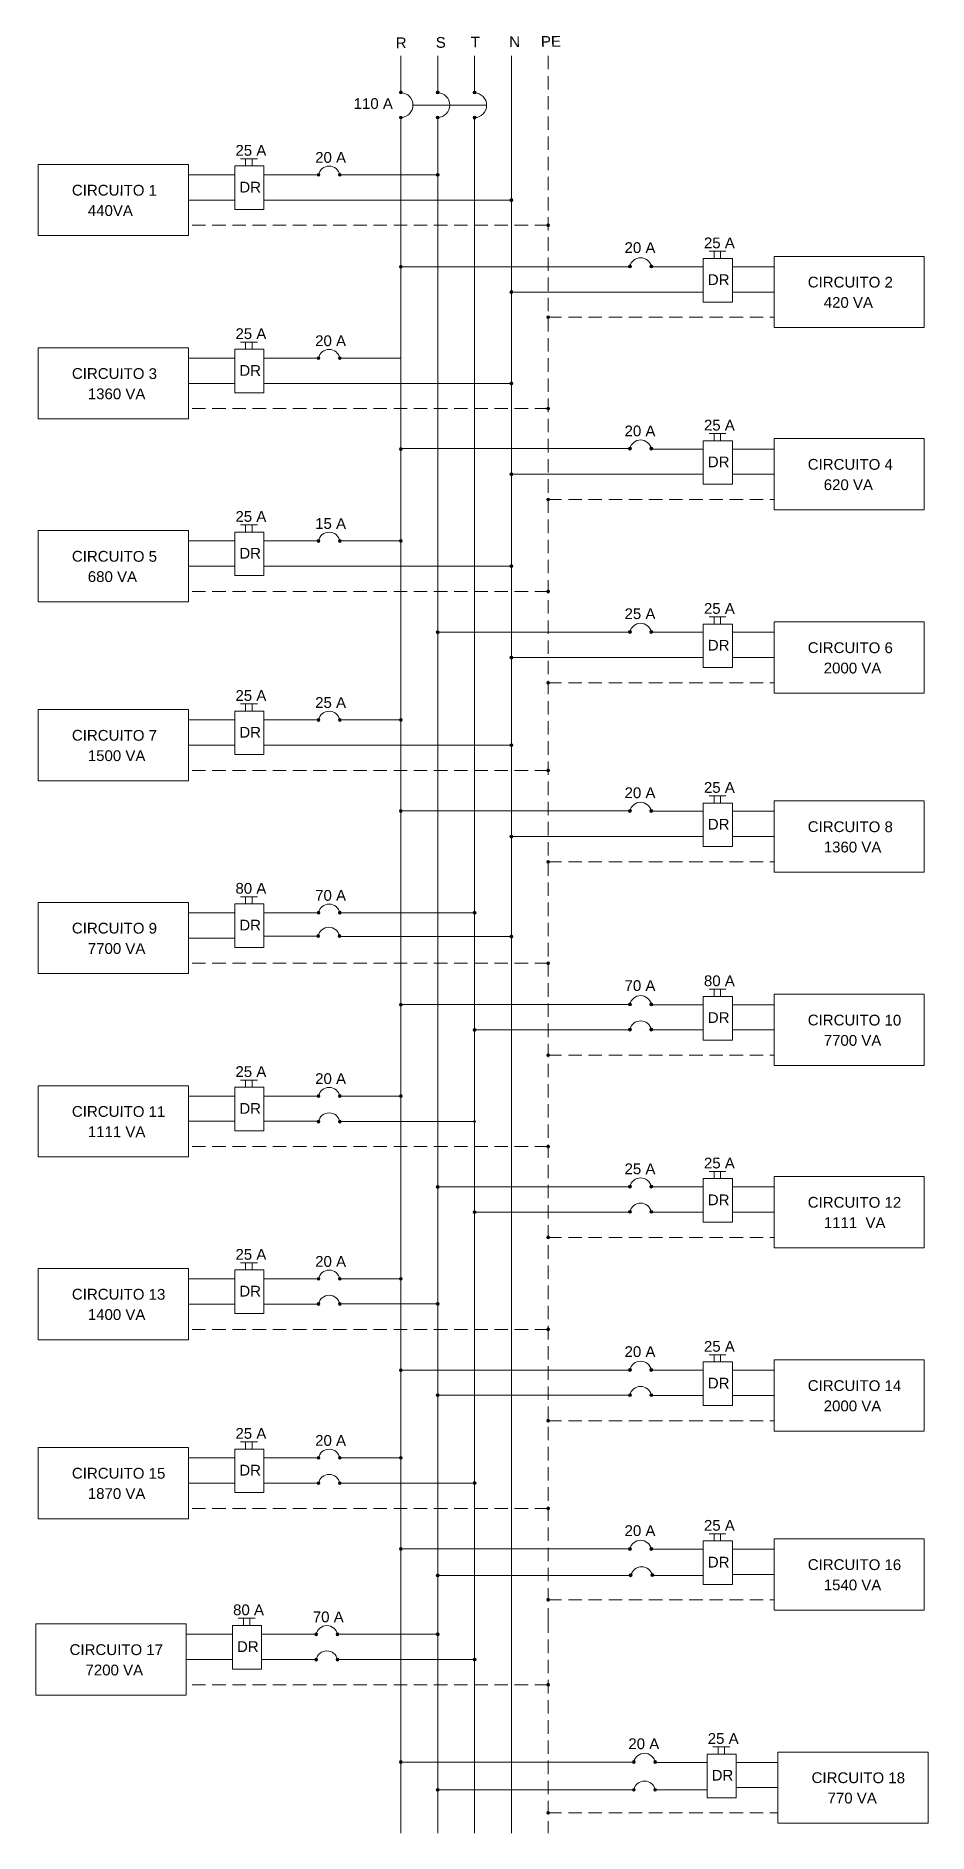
# Model space of a CAD drawing. Header units: inches. Extents: x 2 to 116, y 2 to 108.
# Drawn here: x 35.48 to 52.08, y 74.16 to 107.59 of the extents above; entities that cross this region are included whole.
import ezdxf

# ---------------------------------------------------------------- set-up
doc = ezdxf.new("R2010")
doc.units = ezdxf.units.IN
doc.header["$MEASUREMENT"] = 0
doc.linetypes.add('( Hidden )', pattern=[0.375, 0.25, -0.125])
doc.layers.add('06 COTAS', color=7, linetype='Continuous', lineweight=9, true_color=0x96363a)
doc.styles.add('TEXTO 15MM', font='arial.ttf', dxfattribs={"height": 0.15})

msp = doc.modelspace()

# ---------------------------------------------------------------- texts
at = {"layer": '06 COTAS', "color": 18, "true_color": 0x000000, "style": 'TEXTO 15MM'}
for s, rotation, p in [('R       S      T       N     PE', 0.5244, (42.176, 107.358)), ('110 A', 359.8807, (41.392, 106.229)), ('25 A', 359.8807, (39.193, 105.358)), ('20 A', 359.8807, (40.676, 105.227)), ('CIRCUITO 1', 359.8807, (36.15, 104.618)), ('DR', 359.8807, (39.265, 104.674)), ('440VA', 359.8807, (36.446, 104.239)), ('20 A', 359.8807, (46.432, 103.549)), ('25 A', 359.8807, (47.909, 103.637)), ('DR', 359.8807, (47.981, 102.953)), ('CIRCUITO 2', 359.8807, (49.841, 102.908)), ('420 VA', 359.8807, (50.138, 102.529)), ('25 A', 359.8807, (39.193, 101.948)), ('20 A', 359.8807, (40.676, 101.817)), ('CIRCUITO 3', 359.8807, (36.15, 101.208)), ('DR', 359.8807, (39.265, 101.264)), ('1360 VA', 359.8807, (36.446, 100.829)), ('20 A', 359.8807, (46.432, 100.139)), ('25 A', 359.8807, (47.909, 100.247)), ('DR', 359.8807, (47.981, 99.563)), ('CIRCUITO 4', 359.8807, (49.841, 99.518)), ('620 VA', 359.8807, (50.138, 99.139)), ('25 A', 359.8807, (39.193, 98.548)), ('15 A', 359.8807, (40.676, 98.417)), ('CIRCUITO 5', 359.8807, (36.15, 97.808)), ('DR', 359.8807, (39.265, 97.864)), ('680 VA', 359.8807, (36.446, 97.429)), ('25 A', 359.8807, (47.909, 96.837)), ('25 A', 359.8807, (46.432, 96.739)), ('DR', 359.8807, (47.981, 96.153)), ('CIRCUITO 6', 359.8807, (49.841, 96.108)), ('2000 VA', 359.8807, (50.138, 95.729)), ('25 A', 359.8807, (39.193, 95.218)), ('25 A', 359.8807, (40.676, 95.087)), ('CIRCUITO 7', 359.8807, (36.15, 94.478)), ('DR', 359.8807, (39.265, 94.534)), ('1500 VA', 359.8807, (36.446, 94.099)), ('20 A', 359.8807, (46.432, 93.409)), ('25 A', 359.8807, (47.909, 93.507)), ('DR', 359.8807, (47.981, 92.823)), ('CIRCUITO 8', 359.8807, (49.841, 92.778)), ('1360 VA', 359.8807, (50.138, 92.399)), ('80 A', 359.8807, (39.193, 91.631)), ('70 A', 359.8807, (40.676, 91.5)), ('CIRCUITO 9', 359.8807, (36.15, 90.891)), ('DR', 359.8807, (39.265, 90.947)), ('7700 VA', 359.8807, (36.446, 90.512)), ('70 A', 359.8807, (46.432, 89.822)), ('80 A', 359.8807, (47.909, 89.911)), ('DR', 359.8807, (47.981, 89.227)), ('CIRCUITO 10', 359.8807, (49.841, 89.181)), ('7700 VA', 359.8807, (50.138, 88.803)), ('25 A', 359.8807, (39.193, 88.222)), ('20 A', 359.8807, (40.676, 88.091)), ('CIRCUITO 11', 359.8807, (36.15, 87.481)), ('DR', 359.8807, (39.265, 87.537)), ('1111 VA', 359.8807, (36.446, 87.103)), ('25 A', 359.8807, (46.432, 86.413)), ('25 A', 359.8807, (47.909, 86.521)), ('DR', 359.8807, (47.981, 85.836)), ('CIRCUITO 12', 359.8807, (49.841, 85.791)), ('1111  VA', 359.8807, (50.138, 85.412)), ('25 A', 359.8807, (39.193, 84.822)), ('20 A', 359.8807, (40.676, 84.691)), ('CIRCUITO 13', 359.8807, (36.15, 84.082)), ('DR', 359.8807, (39.265, 84.138)), ('1400 VA', 359.8807, (36.446, 83.703)), ('25 A', 359.8807, (47.909, 83.111)), ('20 A', 359.8807, (46.432, 83.013)), ('DR', 359.8807, (47.981, 82.427)), ('CIRCUITO 14', 359.8807, (49.841, 82.382)), ('2000 VA', 359.8807, (50.138, 82.003)), ('25 A', 359.8807, (39.193, 81.492)), ('20 A', 359.8807, (40.676, 81.361)), ('CIRCUITO 15', 359.8807, (36.15, 80.752)), ('DR', 359.8807, (39.265, 80.808)), ('1870 VA', 359.8807, (36.446, 80.373)), ('25 A', 359.8807, (47.909, 79.781)), ('20 A', 359.8807, (46.432, 79.683)), ('DR', 359.8807, (47.981, 79.097)), ('CIRCUITO 16', 359.8807, (49.841, 79.052)), ('1540 VA', 359.8807, (50.138, 78.673)), ('80 A', 359.8807, (39.149, 78.21)), ('70 A', 359.8807, (40.632, 78.079)), ('CIRCUITO 17', 359.8807, (36.107, 77.47)), ('DR', 359.8807, (39.221, 77.526)), ('7200 VA', 359.8807, (36.403, 77.091)), ('20 A', 359.8807, (46.503, 75.719)), ('25 A', 359.8807, (47.98, 75.817)), ('DR', 359.8807, (48.052, 75.133)), ('CIRCUITO 18', 359.8807, (49.912, 75.088)), ('770 VA', 359.8807, (50.209, 74.709))]:
    msp.add_text(s, height=0.2, rotation=rotation, dxfattribs=at).set_placement(p)

# ---------------------------------------------------------------- hatches: boundary and pattern name
at = {"layer": '06 COTAS', "true_color": 0x000000}
h = msp.add_hatch(color=18, dxfattribs=at)
h.dxf.hatch_style = 1
h.paths.add_polyline_path([(42.245, 106.536, 1), (42.298, 106.536, 1)])
h = msp.add_hatch(color=18, dxfattribs=at)
h.dxf.hatch_style = 1
h.paths.add_polyline_path([(42.93, 106.536, 1), (42.983, 106.536, 1)])
h = msp.add_hatch(color=18, dxfattribs=at)
h.dxf.hatch_style = 1
h.paths.add_polyline_path([(43.615, 106.533, 1), (43.668, 106.533, 1)])
h = msp.add_hatch(color=18, dxfattribs=at)
h.dxf.hatch_style = 1
h.paths.add_polyline_path([(42.245, 106.068, 1), (42.298, 106.068, 1)])
h = msp.add_hatch(color=18, dxfattribs=at)
h.dxf.hatch_style = 1
h.paths.add_polyline_path([(42.93, 106.068, 1), (42.983, 106.068, 1)])
h = msp.add_hatch(color=18, dxfattribs=at)
h.dxf.hatch_style = 1
h.paths.add_polyline_path([(43.615, 106.066, 1), (43.668, 106.066, 1)])
h = msp.add_hatch(color=18, dxfattribs=at)
h.dxf.hatch_style = 1
h.paths.add_polyline_path([(40.711, 105.002, 1), (40.765, 105.002, 1)])
h = msp.add_hatch(color=18, dxfattribs=at)
h.dxf.hatch_style = 1
h.paths.add_polyline_path([(41.108, 105.002, 1), (41.161, 105.002, 1)])
h = msp.add_hatch(color=18, dxfattribs=at)
h.dxf.hatch_style = 1
h.paths.add_polyline_path([(42.93, 105.002, 1), (42.983, 105.002, 1)])
h = msp.add_hatch(color=18, dxfattribs=at)
h.dxf.hatch_style = 1
h.paths.add_polyline_path([(44.3, 104.533, 1), (44.353, 104.533, 1)])
h = msp.add_hatch(color=18, dxfattribs=at)
h.dxf.hatch_style = 1
h.paths.add_polyline_path([(44.985, 104.064, 1), (45.038, 104.064, 1)])
h = msp.add_hatch(color=18, dxfattribs=at)
h.dxf.hatch_style = 1
h.paths.add_polyline_path([(42.245, 103.293, 1), (42.298, 103.293, 1)])
h = msp.add_hatch(color=18, dxfattribs=at)
h.dxf.hatch_style = 1
h.paths.add_polyline_path([(46.506, 103.299, 1), (46.56, 103.299, 1)])
h = msp.add_hatch(color=18, dxfattribs=at)
h.dxf.hatch_style = 1
h.paths.add_polyline_path([(46.903, 103.299, 1), (46.956, 103.299, 1)])
h = msp.add_hatch(color=18, dxfattribs=at)
h.dxf.hatch_style = 1
h.paths.add_polyline_path([(44.3, 102.823, 1), (44.353, 102.823, 1)])
h = msp.add_hatch(color=18, dxfattribs=at)
h.dxf.hatch_style = 1
h.paths.add_polyline_path([(44.985, 102.354, 1), (45.038, 102.354, 1)])
h = msp.add_hatch(color=18, dxfattribs=at)
h.dxf.hatch_style = 1
h.paths.add_polyline_path([(40.711, 101.593, 1), (40.765, 101.593, 1)])
h = msp.add_hatch(color=18, dxfattribs=at)
h.dxf.hatch_style = 1
h.paths.add_polyline_path([(41.108, 101.593, 1), (41.161, 101.593, 1)])
h = msp.add_hatch(color=18, dxfattribs=at)
h.dxf.hatch_style = 1
h.paths.add_polyline_path([(44.3, 101.123, 1), (44.353, 101.123, 1)])
h = msp.add_hatch(color=18, dxfattribs=at)
h.dxf.hatch_style = 1
h.paths.add_polyline_path([(44.985, 100.654, 1), (45.038, 100.654, 1)])
h = msp.add_hatch(color=18, dxfattribs=at)
h.dxf.hatch_style = 1
h.paths.add_polyline_path([(42.245, 99.902, 1), (42.298, 99.902, 1)])
h = msp.add_hatch(color=18, dxfattribs=at)
h.dxf.hatch_style = 1
h.paths.add_polyline_path([(46.506, 99.909, 1), (46.56, 99.909, 1)])
h = msp.add_hatch(color=18, dxfattribs=at)
h.dxf.hatch_style = 1
h.paths.add_polyline_path([(46.903, 99.909, 1), (46.956, 99.909, 1)])
h = msp.add_hatch(color=18, dxfattribs=at)
h.dxf.hatch_style = 1
h.paths.add_polyline_path([(44.3, 99.433, 1), (44.353, 99.433, 1)])
h = msp.add_hatch(color=18, dxfattribs=at)
h.dxf.hatch_style = 1
h.paths.add_polyline_path([(44.985, 98.964, 1), (45.038, 98.964, 1)])
h = msp.add_hatch(color=18, dxfattribs=at)
h.dxf.hatch_style = 1
h.paths.add_polyline_path([(40.711, 98.193, 1), (40.765, 98.193, 1)])
h = msp.add_hatch(color=18, dxfattribs=at)
h.dxf.hatch_style = 1
h.paths.add_polyline_path([(41.108, 98.193, 1), (41.161, 98.193, 1)])
h = msp.add_hatch(color=18, dxfattribs=at)
h.dxf.hatch_style = 1
h.paths.add_polyline_path([(42.245, 98.193, 1), (42.298, 98.193, 1)])
h = msp.add_hatch(color=18, dxfattribs=at)
h.dxf.hatch_style = 1
h.paths.add_polyline_path([(44.3, 97.723, 1), (44.353, 97.723, 1)])
h = msp.add_hatch(color=18, dxfattribs=at)
h.dxf.hatch_style = 1
h.paths.add_polyline_path([(44.985, 97.254, 1), (45.038, 97.254, 1)])
h = msp.add_hatch(color=18, dxfattribs=at)
h.dxf.hatch_style = 1
h.paths.add_polyline_path([(42.93, 96.493, 1), (42.983, 96.493, 1)])
h = msp.add_hatch(color=18, dxfattribs=at)
h.dxf.hatch_style = 1
h.paths.add_polyline_path([(46.506, 96.499, 1), (46.56, 96.499, 1)])
h = msp.add_hatch(color=18, dxfattribs=at)
h.dxf.hatch_style = 1
h.paths.add_polyline_path([(46.903, 96.499, 1), (46.956, 96.499, 1)])
h = msp.add_hatch(color=18, dxfattribs=at)
h.dxf.hatch_style = 1
h.paths.add_polyline_path([(44.3, 96.023, 1), (44.353, 96.023, 1)])
h = msp.add_hatch(color=18, dxfattribs=at)
h.dxf.hatch_style = 1
h.paths.add_polyline_path([(44.985, 95.554, 1), (45.038, 95.554, 1)])
h = msp.add_hatch(color=18, dxfattribs=at)
h.dxf.hatch_style = 1
h.paths.add_polyline_path([(40.711, 94.863, 1), (40.765, 94.863, 1)])
h = msp.add_hatch(color=18, dxfattribs=at)
h.dxf.hatch_style = 1
h.paths.add_polyline_path([(41.108, 94.863, 1), (41.161, 94.863, 1)])
h = msp.add_hatch(color=18, dxfattribs=at)
h.dxf.hatch_style = 1
h.paths.add_polyline_path([(42.245, 94.863, 1), (42.298, 94.863, 1)])
h = msp.add_hatch(color=18, dxfattribs=at)
h.dxf.hatch_style = 1
h.paths.add_polyline_path([(44.3, 94.393, 1), (44.353, 94.393, 1)])
h = msp.add_hatch(color=18, dxfattribs=at)
h.dxf.hatch_style = 1
h.paths.add_polyline_path([(44.985, 93.924, 1), (45.038, 93.924, 1)])
h = msp.add_hatch(color=18, dxfattribs=at)
h.dxf.hatch_style = 1
h.paths.add_polyline_path([(42.245, 93.169, 1), (42.298, 93.169, 1)])
h = msp.add_hatch(color=18, dxfattribs=at)
h.dxf.hatch_style = 1
h.paths.add_polyline_path([(46.506, 93.169, 1), (46.56, 93.169, 1)])
h = msp.add_hatch(color=18, dxfattribs=at)
h.dxf.hatch_style = 1
h.paths.add_polyline_path([(46.903, 93.169, 1), (46.956, 93.169, 1)])
h = msp.add_hatch(color=18, dxfattribs=at)
h.dxf.hatch_style = 1
h.paths.add_polyline_path([(44.3, 92.693, 1), (44.353, 92.693, 1)])
h = msp.add_hatch(color=18, dxfattribs=at)
h.dxf.hatch_style = 1
h.paths.add_polyline_path([(44.985, 92.224, 1), (45.038, 92.224, 1)])
h = msp.add_hatch(color=18, dxfattribs=at)
h.dxf.hatch_style = 1
h.paths.add_polyline_path([(40.711, 91.276, 1), (40.765, 91.276, 1)])
h = msp.add_hatch(color=18, dxfattribs=at)
h.dxf.hatch_style = 1
h.paths.add_polyline_path([(41.108, 91.276, 1), (41.161, 91.276, 1)])
h = msp.add_hatch(color=18, dxfattribs=at)
h.dxf.hatch_style = 1
h.paths.add_polyline_path([(43.615, 91.276, 1), (43.668, 91.276, 1)])
h = msp.add_hatch(color=18, dxfattribs=at)
h.dxf.hatch_style = 1
h.paths.add_polyline_path([(40.705, 90.843, 1), (40.759, 90.843, 1)])
h = msp.add_hatch(color=18, dxfattribs=at)
h.dxf.hatch_style = 1
h.paths.add_polyline_path([(41.102, 90.843, 1), (41.155, 90.843, 1)])
h = msp.add_hatch(color=18, dxfattribs=at)
h.dxf.hatch_style = 1
edge = h.paths.add_edge_path()
edge.add_arc((44.327, 90.833), 0.0267, 0, 360)
h = msp.add_hatch(color=18, dxfattribs=at)
h.dxf.hatch_style = 1
h.paths.add_polyline_path([(44.985, 90.337, 1), (45.038, 90.337, 1)])
h = msp.add_hatch(color=18, dxfattribs=at)
h.dxf.hatch_style = 1
h.paths.add_polyline_path([(42.245, 89.566, 1), (42.298, 89.566, 1)])
h = msp.add_hatch(color=18, dxfattribs=at)
h.dxf.hatch_style = 1
h.paths.add_polyline_path([(46.506, 89.572, 1), (46.56, 89.572, 1)])
h = msp.add_hatch(color=18, dxfattribs=at)
h.dxf.hatch_style = 1
h.paths.add_polyline_path([(46.903, 89.572, 1), (46.956, 89.572, 1)])
h = msp.add_hatch(color=18, dxfattribs=at)
h.dxf.hatch_style = 1
h.paths.add_polyline_path([(43.615, 89.097, 1), (43.668, 89.097, 1)])
h = msp.add_hatch(color=18, dxfattribs=at)
h.dxf.hatch_style = 1
h.paths.add_polyline_path([(46.506, 89.103, 1), (46.56, 89.103, 1)])
h = msp.add_hatch(color=18, dxfattribs=at)
h.dxf.hatch_style = 1
h.paths.add_polyline_path([(46.903, 89.103, 1), (46.956, 89.103, 1)])
h = msp.add_hatch(color=18, dxfattribs=at)
h.dxf.hatch_style = 1
h.paths.add_polyline_path([(44.985, 88.627, 1), (45.038, 88.627, 1)])
h = msp.add_hatch(color=18, dxfattribs=at)
h.dxf.hatch_style = 1
h.paths.add_polyline_path([(40.711, 87.866, 1), (40.765, 87.866, 1)])
h = msp.add_hatch(color=18, dxfattribs=at)
h.dxf.hatch_style = 1
h.paths.add_polyline_path([(41.108, 87.866, 1), (41.161, 87.866, 1)])
h = msp.add_hatch(color=18, dxfattribs=at)
h.dxf.hatch_style = 1
h.paths.add_polyline_path([(42.245, 87.866, 1), (42.298, 87.866, 1)])
h = msp.add_hatch(color=18, dxfattribs=at)
h.dxf.hatch_style = 1
h.paths.add_polyline_path([(40.711, 87.392, 1), (40.765, 87.392, 1)])
h = msp.add_hatch(color=18, dxfattribs=at)
h.dxf.hatch_style = 1
h.paths.add_polyline_path([(41.108, 87.392, 1), (41.161, 87.392, 1)])
h = msp.add_hatch(color=18, dxfattribs=at)
h.dxf.hatch_style = 1
h.paths.add_polyline_path([(43.615, 87.392, 1), (43.668, 87.392, 1)])
h = msp.add_hatch(color=18, dxfattribs=at)
h.dxf.hatch_style = 1
h.paths.add_polyline_path([(44.985, 86.927, 1), (45.038, 86.927, 1)])
h = msp.add_hatch(color=18, dxfattribs=at)
h.dxf.hatch_style = 1
h.paths.add_polyline_path([(42.93, 86.176, 1), (42.983, 86.176, 1)])
h = msp.add_hatch(color=18, dxfattribs=at)
h.dxf.hatch_style = 1
h.paths.add_polyline_path([(46.506, 86.182, 1), (46.56, 86.182, 1)])
h = msp.add_hatch(color=18, dxfattribs=at)
h.dxf.hatch_style = 1
h.paths.add_polyline_path([(46.903, 86.182, 1), (46.956, 86.182, 1)])
h = msp.add_hatch(color=18, dxfattribs=at)
h.dxf.hatch_style = 1
h.paths.add_polyline_path([(43.615, 85.706, 1), (43.668, 85.706, 1)])
h = msp.add_hatch(color=18, dxfattribs=at)
h.dxf.hatch_style = 1
h.paths.add_polyline_path([(46.506, 85.713, 1), (46.56, 85.713, 1)])
h = msp.add_hatch(color=18, dxfattribs=at)
h.dxf.hatch_style = 1
h.paths.add_polyline_path([(46.903, 85.713, 1), (46.956, 85.713, 1)])
h = msp.add_hatch(color=18, dxfattribs=at)
h.dxf.hatch_style = 1
h.paths.add_polyline_path([(44.985, 85.237, 1), (45.038, 85.237, 1)])
h = msp.add_hatch(color=18, dxfattribs=at)
h.dxf.hatch_style = 1
h.paths.add_polyline_path([(40.711, 84.466, 1), (40.765, 84.466, 1)])
h = msp.add_hatch(color=18, dxfattribs=at)
h.dxf.hatch_style = 1
h.paths.add_polyline_path([(41.108, 84.466, 1), (41.161, 84.466, 1)])
h = msp.add_hatch(color=18, dxfattribs=at)
h.dxf.hatch_style = 1
h.paths.add_polyline_path([(42.245, 84.466, 1), (42.298, 84.466, 1)])
h = msp.add_hatch(color=18, dxfattribs=at)
h.dxf.hatch_style = 1
h.paths.add_polyline_path([(40.711, 83.999, 1), (40.765, 83.999, 1)])
h = msp.add_hatch(color=18, dxfattribs=at)
h.dxf.hatch_style = 1
h.paths.add_polyline_path([(41.108, 83.999, 1), (41.161, 83.999, 1)])
h = msp.add_hatch(color=18, dxfattribs=at)
h.dxf.hatch_style = 1
h.paths.add_polyline_path([(42.93, 83.999, 1), (42.983, 83.999, 1)])
h = msp.add_hatch(color=18, dxfattribs=at)
h.dxf.hatch_style = 1
h.paths.add_polyline_path([(44.985, 83.527, 1), (45.038, 83.527, 1)])
h = msp.add_hatch(color=18, dxfattribs=at)
h.dxf.hatch_style = 1
h.paths.add_polyline_path([(42.245, 82.766, 1), (42.298, 82.766, 1)])
h = msp.add_hatch(color=18, dxfattribs=at)
h.dxf.hatch_style = 1
h.paths.add_polyline_path([(46.506, 82.772, 1), (46.56, 82.772, 1)])
h = msp.add_hatch(color=18, dxfattribs=at)
h.dxf.hatch_style = 1
h.paths.add_polyline_path([(46.903, 82.772, 1), (46.956, 82.772, 1)])
h = msp.add_hatch(color=18, dxfattribs=at)
h.dxf.hatch_style = 1
h.paths.add_polyline_path([(42.93, 82.303, 1), (42.983, 82.303, 1)])
h = msp.add_hatch(color=18, dxfattribs=at)
h.dxf.hatch_style = 1
h.paths.add_polyline_path([(46.506, 82.303, 1), (46.56, 82.303, 1)])
h = msp.add_hatch(color=18, dxfattribs=at)
h.dxf.hatch_style = 1
h.paths.add_polyline_path([(46.903, 82.303, 1), (46.956, 82.303, 1)])
h = msp.add_hatch(color=18, dxfattribs=at)
h.dxf.hatch_style = 1
h.paths.add_polyline_path([(44.985, 81.827, 1), (45.038, 81.827, 1)])
h = msp.add_hatch(color=18, dxfattribs=at)
h.dxf.hatch_style = 1
h.paths.add_polyline_path([(40.711, 81.136, 1), (40.765, 81.136, 1)])
h = msp.add_hatch(color=18, dxfattribs=at)
h.dxf.hatch_style = 1
h.paths.add_polyline_path([(41.108, 81.136, 1), (41.161, 81.136, 1)])
h = msp.add_hatch(color=18, dxfattribs=at)
h.dxf.hatch_style = 1
h.paths.add_polyline_path([(42.245, 81.136, 1), (42.298, 81.136, 1)])
h = msp.add_hatch(color=18, dxfattribs=at)
h.dxf.hatch_style = 1
h.paths.add_polyline_path([(40.711, 80.665, 1), (40.765, 80.665, 1)])
h = msp.add_hatch(color=18, dxfattribs=at)
h.dxf.hatch_style = 1
h.paths.add_polyline_path([(41.108, 80.665, 1), (41.161, 80.665, 1)])
h = msp.add_hatch(color=18, dxfattribs=at)
h.dxf.hatch_style = 1
h.paths.add_polyline_path([(43.615, 80.667, 1), (43.668, 80.667, 1)])
h = msp.add_hatch(color=18, dxfattribs=at)
h.dxf.hatch_style = 1
h.paths.add_polyline_path([(44.985, 80.197, 1), (45.038, 80.197, 1)])
h = msp.add_hatch(color=18, dxfattribs=at)
h.dxf.hatch_style = 1
h.paths.add_polyline_path([(42.245, 79.442, 1), (42.298, 79.442, 1)])
h = msp.add_hatch(color=18, dxfattribs=at)
h.dxf.hatch_style = 1
h.paths.add_polyline_path([(46.506, 79.442, 1), (46.56, 79.442, 1)])
h = msp.add_hatch(color=18, dxfattribs=at)
h.dxf.hatch_style = 1
h.paths.add_polyline_path([(46.903, 79.442, 1), (46.956, 79.442, 1)])
h = msp.add_hatch(color=18, dxfattribs=at)
h.dxf.hatch_style = 1
h.paths.add_polyline_path([(42.93, 78.95, 1), (42.983, 78.95, 1)])
h = msp.add_hatch(color=18, dxfattribs=at)
h.dxf.hatch_style = 1
h.paths.add_polyline_path([(46.518, 78.953, 1), (46.571, 78.953, 1)])
h = msp.add_hatch(color=18, dxfattribs=at)
h.dxf.hatch_style = 1
h.paths.add_polyline_path([(46.924, 78.957, 1), (46.978, 78.957, 1)])
h = msp.add_hatch(color=18, dxfattribs=at)
h.dxf.hatch_style = 1
h.paths.add_polyline_path([(44.985, 78.497, 1), (45.038, 78.497, 1)])
h = msp.add_hatch(color=18, dxfattribs=at)
h.dxf.hatch_style = 1
h.paths.add_polyline_path([(40.668, 77.854, 1), (40.721, 77.854, 1)])
h = msp.add_hatch(color=18, dxfattribs=at)
h.dxf.hatch_style = 1
h.paths.add_polyline_path([(41.065, 77.854, 1), (41.118, 77.854, 1)])
h = msp.add_hatch(color=18, dxfattribs=at)
h.dxf.hatch_style = 1
h.paths.add_polyline_path([(42.93, 77.854, 1), (42.983, 77.854, 1)])
h = msp.add_hatch(color=18, dxfattribs=at)
h.dxf.hatch_style = 1
h.paths.add_polyline_path([(40.668, 77.384, 1), (40.721, 77.384, 1)])
h = msp.add_hatch(color=18, dxfattribs=at)
h.dxf.hatch_style = 1
h.paths.add_polyline_path([(41.065, 77.384, 1), (41.118, 77.384, 1)])
h = msp.add_hatch(color=18, dxfattribs=at)
h.dxf.hatch_style = 1
h.paths.add_polyline_path([(43.615, 77.384, 1), (43.668, 77.384, 1)])
h = msp.add_hatch(color=18, dxfattribs=at)
h.dxf.hatch_style = 1
h.paths.add_polyline_path([(44.985, 76.916, 1), (45.038, 76.916, 1)])
h = msp.add_hatch(color=18, dxfattribs=at)
h.dxf.hatch_style = 1
h.paths.add_polyline_path([(42.245, 75.479, 1), (42.298, 75.479, 1)])
h = msp.add_hatch(color=18, dxfattribs=at)
h.dxf.hatch_style = 1
h.paths.add_polyline_path([(46.577, 75.479, 1), (46.631, 75.479, 1)])
h = msp.add_hatch(color=18, dxfattribs=at)
h.dxf.hatch_style = 1
h.paths.add_polyline_path([(46.974, 75.479, 1), (47.027, 75.479, 1)])
h = msp.add_hatch(color=18, dxfattribs=at)
h.dxf.hatch_style = 1
h.paths.add_polyline_path([(42.93, 74.962, 1), (42.983, 74.962, 1)])
h = msp.add_hatch(color=18, dxfattribs=at)
h.dxf.hatch_style = 1
h.paths.add_polyline_path([(46.578, 74.962, 1), (46.631, 74.962, 1)])
h = msp.add_hatch(color=18, dxfattribs=at)
h.dxf.hatch_style = 1
h.paths.add_polyline_path([(46.974, 74.962, 1), (47.027, 74.962, 1)])
h = msp.add_hatch(color=18, dxfattribs=at)
h.dxf.hatch_style = 1
h.paths.add_polyline_path([(44.985, 74.534, 1), (45.038, 74.534, 1)])

# ---------------------------------------------------------------- linework, layer by layer
at = {"layer": '06 COTAS', "color": 18, "true_color": 0x000000}
for p, q in [((42.271, 107.215), (42.271, 106.509)), ((42.957, 107.215), (42.957, 106.509)), ((43.642, 107.215), (43.642, 106.507)), ((44.327, 107.215), (44.327, 78.106)), ((42.271, 106.095), (42.271, 78.116)), ((42.496, 106.299), (43.866, 106.299)), ((42.957, 106.095), (42.957, 78.118)), ((43.642, 106.093), (43.642, 78.13)), ((39.289, 105.302), (39.601, 105.302)), ((39.383, 105.167), (39.383, 105.302)), ((39.503, 105.167), (39.503, 105.302)), ((35.524, 103.871), (35.524, 105.195)), ((35.524, 105.195), (38.317, 105.195)), ((38.317, 105.195), (38.317, 103.871)), ((39.18, 105.002), (38.317, 105.002)), ((39.18, 105.167), (39.721, 105.167)), ((39.18, 104.356), (39.18, 105.167)), ((39.721, 105.167), (39.721, 104.356)), ((40.765, 105.002), (39.721, 105.002)), ((41.135, 105.002), (42.957, 105.002)), ((39.18, 104.533), (38.317, 104.533)), ((39.721, 104.356), (39.18, 104.356)), ((44.327, 104.533), (39.721, 104.533)), ((38.317, 103.871), (35.524, 103.871)), ((47.897, 103.447), (48.438, 103.447)), ((47.897, 102.636), (47.897, 103.447)), ((48.006, 103.581), (48.318, 103.581)), ((48.1, 103.447), (48.1, 103.581)), ((48.22, 103.447), (48.22, 103.581)), ((48.438, 103.447), (48.438, 102.636)), ((49.215, 102.161), (49.215, 103.486)), ((49.215, 103.486), (52.008, 103.486)), ((52.008, 103.486), (52.008, 102.161)), ((42.271, 103.293), (46.559, 103.293)), ((46.904, 103.293), (47.897, 103.293)), ((48.438, 103.293), (49.215, 103.293)), ((44.327, 102.823), (47.897, 102.823)), ((48.438, 102.636), (47.897, 102.636)), ((48.438, 102.823), (49.215, 102.823)), ((52.008, 102.161), (49.215, 102.161)), ((35.524, 100.461), (35.524, 101.786)), ((35.524, 101.786), (38.317, 101.786)), ((38.317, 101.786), (38.317, 100.461)), ((39.18, 101.757), (39.721, 101.757)), ((39.18, 100.947), (39.18, 101.757)), ((39.289, 101.892), (39.601, 101.892)), ((39.383, 101.757), (39.383, 101.892)), ((39.503, 101.757), (39.503, 101.892)), ((39.721, 101.757), (39.721, 100.947)), ((39.18, 101.593), (38.317, 101.593)), ((40.765, 101.593), (39.721, 101.593)), ((41.135, 101.593), (42.271, 101.593)), ((39.18, 101.123), (38.317, 101.123)), ((44.327, 101.123), (39.721, 101.123)), ((39.721, 100.947), (39.18, 100.947)), ((38.317, 100.461), (35.524, 100.461)), ((47.897, 100.056), (48.438, 100.056)), ((47.897, 99.246), (47.897, 100.056)), ((48.006, 100.191), (48.318, 100.191)), ((48.1, 100.056), (48.1, 100.191)), ((48.22, 100.056), (48.22, 100.191)), ((48.438, 100.056), (48.438, 99.246)), ((49.215, 98.771), (49.215, 100.095)), ((49.215, 100.095), (52.008, 100.095)), ((52.008, 100.095), (52.008, 98.771)), ((46.533, 99.909), (42.271, 99.909)), ((46.904, 99.902), (47.897, 99.902)), ((48.438, 99.902), (49.215, 99.902)), ((44.327, 99.433), (47.897, 99.433)), ((48.438, 99.433), (49.215, 99.433)), ((48.438, 99.246), (47.897, 99.246)), ((52.008, 98.771), (49.215, 98.771)), ((35.524, 97.061), (35.524, 98.386)), ((35.524, 98.386), (38.317, 98.386)), ((38.317, 98.386), (38.317, 97.061)), ((39.18, 98.358), (39.721, 98.358)), ((39.18, 97.547), (39.18, 98.358)), ((39.289, 98.492), (39.601, 98.492)), ((39.383, 98.358), (39.383, 98.492)), ((39.503, 98.358), (39.503, 98.492)), ((39.721, 98.358), (39.721, 97.547)), ((39.18, 98.193), (38.317, 98.193)), ((40.765, 98.193), (39.721, 98.193)), ((42.271, 98.193), (41.108, 98.193)), ((39.18, 97.723), (38.317, 97.723)), ((44.327, 97.723), (39.721, 97.723)), ((39.721, 97.547), (39.18, 97.547)), ((38.317, 97.061), (35.524, 97.061)), ((47.897, 96.647), (48.438, 96.647)), ((47.897, 95.836), (47.897, 96.647)), ((48.006, 96.781), (48.318, 96.781)), ((48.1, 96.647), (48.1, 96.781)), ((48.22, 96.647), (48.22, 96.781)), ((48.438, 96.647), (48.438, 95.836)), ((49.215, 95.361), (49.215, 96.686)), ((49.215, 96.686), (52.008, 96.686)), ((52.008, 96.686), (52.008, 95.361)), ((42.957, 96.493), (46.559, 96.493)), ((46.904, 96.493), (47.897, 96.493)), ((48.438, 96.493), (49.215, 96.493)), ((44.327, 96.023), (47.897, 96.023)), ((48.438, 96.023), (49.215, 96.023)), ((48.438, 95.836), (47.897, 95.836)), ((52.008, 95.361), (49.215, 95.361)), ((35.524, 93.731), (35.524, 95.056)), ((35.524, 95.056), (38.317, 95.056)), ((38.317, 95.056), (38.317, 93.731)), ((39.18, 95.027), (39.721, 95.027)), ((39.18, 94.217), (39.18, 95.027)), ((39.289, 95.162), (39.601, 95.162)), ((39.383, 95.027), (39.383, 95.162)), ((39.503, 95.027), (39.503, 95.162)), ((39.721, 95.027), (39.721, 94.217)), ((39.18, 94.863), (38.317, 94.863)), ((40.765, 94.863), (39.721, 94.863)), ((42.271, 94.863), (41.108, 94.863)), ((39.18, 94.393), (38.317, 94.393)), ((44.327, 94.393), (39.721, 94.393)), ((39.721, 94.217), (39.18, 94.217)), ((38.317, 93.731), (35.524, 93.731)), ((47.897, 93.317), (48.438, 93.317)), ((47.897, 92.506), (47.897, 93.317)), ((48.006, 93.451), (48.318, 93.451)), ((48.1, 93.317), (48.1, 93.451)), ((48.22, 93.317), (48.22, 93.451)), ((48.438, 93.317), (48.438, 92.506)), ((49.215, 92.031), (49.215, 93.356)), ((49.215, 93.356), (52.008, 93.356)), ((52.008, 93.356), (52.008, 92.031)), ((46.533, 93.169), (42.271, 93.169)), ((46.904, 93.163), (47.897, 93.163)), ((48.438, 93.163), (49.215, 93.163)), ((46.904, 92.693), (44.327, 92.693)), ((46.904, 92.693), (47.897, 92.693)), ((48.438, 92.693), (49.215, 92.693)), ((48.438, 92.506), (47.897, 92.506)), ((52.008, 92.031), (49.215, 92.031)), ((35.524, 90.144), (35.524, 91.469)), ((35.524, 91.469), (38.317, 91.469)), ((38.317, 91.469), (38.317, 90.144)), ((39.18, 91.276), (38.317, 91.276)), ((39.18, 91.441), (39.721, 91.441)), ((39.18, 90.63), (39.18, 91.441)), ((39.289, 91.575), (39.601, 91.575)), ((39.383, 91.441), (39.383, 91.575)), ((39.503, 91.441), (39.503, 91.575)), ((39.721, 91.441), (39.721, 90.63)), ((40.765, 91.276), (39.721, 91.276)), ((43.642, 91.276), (41.108, 91.276)), ((39.18, 90.806), (38.317, 90.806)), ((39.721, 90.63), (39.18, 90.63)), ((40.732, 90.843), (39.721, 90.843)), ((41.103, 90.836), (42.096, 90.836)), ((42.096, 90.836), (44.327, 90.836)), ((38.317, 90.144), (35.524, 90.144)), ((47.897, 89.72), (48.438, 89.72)), ((47.897, 88.909), (47.897, 89.72)), ((48.006, 89.854), (48.318, 89.854)), ((48.1, 89.72), (48.1, 89.854)), ((48.22, 89.72), (48.22, 89.854)), ((48.438, 89.72), (48.438, 88.909)), ((49.215, 88.434), (49.215, 89.759)), ((49.215, 89.759), (52.008, 89.759)), ((52.008, 89.759), (52.008, 88.434)), ((46.533, 89.572), (42.271, 89.572)), ((46.904, 89.566), (47.897, 89.566)), ((48.438, 89.566), (49.215, 89.566)), ((43.642, 89.097), (46.559, 89.097)), ((46.904, 89.097), (47.897, 89.097)), ((48.438, 89.097), (49.215, 89.097)), ((48.438, 88.909), (47.897, 88.909)), ((52.008, 88.434), (49.215, 88.434)), ((35.524, 86.734), (35.524, 88.059)), ((35.524, 88.059), (38.317, 88.059)), ((38.317, 88.059), (38.317, 86.734)), ((39.18, 88.031), (39.721, 88.031)), ((39.18, 87.22), (39.18, 88.031)), ((39.289, 88.165), (39.601, 88.165)), ((39.383, 88.031), (39.383, 88.165)), ((39.503, 88.031), (39.503, 88.165)), ((39.721, 88.031), (39.721, 87.22)), ((39.18, 87.866), (38.317, 87.866)), ((40.765, 87.866), (39.721, 87.866)), ((42.271, 87.866), (41.108, 87.866)), ((39.18, 87.397), (38.317, 87.397)), ((40.764, 87.397), (39.721, 87.397)), ((41.135, 87.392), (43.642, 87.392)), ((39.721, 87.22), (39.18, 87.22)), ((38.317, 86.734), (35.524, 86.734)), ((47.897, 86.33), (48.438, 86.33)), ((47.897, 85.519), (47.897, 86.33)), ((48.006, 86.464), (48.318, 86.464)), ((48.1, 86.33), (48.1, 86.464)), ((48.22, 86.33), (48.22, 86.464)), ((48.438, 86.33), (48.438, 85.519)), ((49.215, 85.044), (49.215, 86.369)), ((49.215, 86.369), (52.008, 86.369)), ((52.008, 86.369), (52.008, 85.044)), ((42.957, 86.176), (46.559, 86.176)), ((46.904, 86.176), (47.897, 86.176)), ((48.438, 86.176), (49.215, 86.176)), ((43.642, 85.706), (46.559, 85.706)), ((46.904, 85.706), (47.897, 85.706)), ((48.438, 85.706), (49.215, 85.706)), ((48.438, 85.519), (47.897, 85.519)), ((52.008, 85.044), (49.215, 85.044)), ((35.524, 83.334), (35.524, 84.659)), ((35.524, 84.659), (38.317, 84.659)), ((38.317, 84.659), (38.317, 83.334)), ((39.18, 84.631), (39.721, 84.631)), ((39.18, 83.82), (39.18, 84.631)), ((39.289, 84.765), (39.601, 84.765)), ((39.383, 84.631), (39.383, 84.765)), ((39.503, 84.631), (39.503, 84.765)), ((39.721, 84.631), (39.721, 83.82)), ((39.18, 84.466), (38.317, 84.466)), ((40.765, 84.466), (39.721, 84.466)), ((42.271, 84.466), (41.108, 84.466)), ((39.18, 83.997), (38.317, 83.997)), ((40.764, 83.997), (39.721, 83.997)), ((41.135, 83.999), (42.957, 83.999)), ((39.721, 83.82), (39.18, 83.82)), ((38.317, 83.334), (35.524, 83.334)), ((47.897, 82.92), (48.438, 82.92)), ((47.897, 82.109), (47.897, 82.92)), ((48.006, 83.054), (48.318, 83.054)), ((48.1, 82.92), (48.1, 83.054)), ((48.22, 82.92), (48.22, 83.054)), ((48.438, 82.92), (48.438, 82.109)), ((49.215, 81.634), (49.215, 82.959)), ((49.215, 82.959), (52.008, 82.959)), ((52.008, 82.959), (52.008, 81.634)), ((42.271, 82.766), (46.559, 82.766)), ((46.904, 82.766), (47.897, 82.766)), ((48.438, 82.766), (49.215, 82.766)), ((46.533, 82.303), (42.957, 82.303)), ((46.904, 82.297), (47.897, 82.297)), ((48.438, 82.297), (49.215, 82.297)), ((48.438, 82.109), (47.897, 82.109)), ((52.008, 81.634), (49.215, 81.634)), ((35.524, 80.004), (35.524, 81.329)), ((35.524, 81.329), (38.317, 81.329)), ((38.317, 81.329), (38.317, 80.004)), ((39.18, 81.301), (39.721, 81.301)), ((39.18, 80.49), (39.18, 81.301)), ((39.289, 81.435), (39.601, 81.435)), ((39.383, 81.301), (39.383, 81.435)), ((39.503, 81.301), (39.503, 81.435)), ((39.721, 81.301), (39.721, 80.49)), ((39.18, 81.136), (38.317, 81.136)), ((40.765, 81.136), (39.721, 81.136)), ((41.135, 81.136), (42.271, 81.136)), ((39.18, 80.667), (38.317, 80.667)), ((40.765, 80.667), (39.721, 80.667)), ((43.642, 80.667), (41.108, 80.667)), ((39.721, 80.49), (39.18, 80.49)), ((38.317, 80.004), (35.524, 80.004)), ((47.897, 79.59), (48.438, 79.59)), ((47.897, 78.779), (47.897, 79.59)), ((48.006, 79.724), (48.318, 79.724)), ((48.1, 79.59), (48.1, 79.724)), ((48.22, 79.59), (48.22, 79.724)), ((48.438, 79.59), (48.438, 78.779)), ((49.215, 78.304), (49.215, 79.629)), ((49.215, 79.629), (52.008, 79.629)), ((52.008, 79.629), (52.008, 78.304)), ((46.533, 79.442), (42.271, 79.442)), ((46.904, 79.436), (47.897, 79.436)), ((48.438, 79.436), (49.215, 79.436)), ((46.552, 78.95), (42.957, 78.95)), ((47.897, 78.95), (46.959, 78.95)), ((48.438, 78.967), (49.215, 78.967)), ((48.438, 78.779), (47.897, 78.779)), ((52.008, 78.304), (49.215, 78.304)), ((35.481, 76.722), (35.481, 78.047)), ((35.481, 78.047), (38.274, 78.047)), ((38.274, 78.047), (38.274, 76.722)), ((39.137, 78.019), (39.678, 78.019)), ((39.137, 77.208), (39.137, 78.019)), ((39.246, 78.153), (39.558, 78.153)), ((39.34, 78.019), (39.34, 78.153)), ((39.46, 78.019), (39.46, 78.153)), ((39.678, 78.019), (39.678, 77.208)), ((42.271, 78.116), (42.271, 74.157)), ((42.957, 78.118), (42.957, 74.157)), ((43.642, 78.13), (43.642, 74.157)), ((44.327, 78.106), (44.327, 74.157)), ((39.137, 77.854), (38.274, 77.854)), ((40.721, 77.854), (39.678, 77.854)), ((41.091, 77.854), (42.957, 77.854)), ((39.137, 77.385), (38.274, 77.385)), ((40.721, 77.385), (39.678, 77.385)), ((41.091, 77.384), (43.642, 77.384)), ((39.678, 77.208), (39.137, 77.208)), ((38.274, 76.722), (35.481, 76.722)), ((47.968, 75.626), (48.509, 75.626)), ((47.968, 74.815), (47.968, 75.626)), ((48.077, 75.76), (48.389, 75.76)), ((48.171, 75.626), (48.171, 75.76)), ((48.29, 75.626), (48.29, 75.76)), ((48.509, 75.626), (48.509, 74.815)), ((49.286, 74.341), (49.286, 75.665)), ((49.286, 75.665), (52.079, 75.665)), ((52.079, 75.665), (52.079, 74.341)), ((46.604, 75.479), (42.271, 75.479)), ((46.975, 75.472), (47.968, 75.472)), ((48.509, 75.472), (49.286, 75.472)), ((46.604, 74.962), (42.957, 74.962)), ((47.968, 74.962), (47.02, 74.962)), ((48.509, 75.003), (49.286, 75.003)), ((48.509, 74.815), (47.968, 74.815)), ((52.079, 74.341), (49.286, 74.341))]:
    msp.add_line(p, q, dxfattribs=at)
at = {"layer": '06 COTAS', "color": 18, "linetype": '( Hidden )', "true_color": 0x000000}
for p, q in [((45.012, 107.215), (45.012, 78.13)), ((45.012, 104.064), (38.317, 104.064)), ((45.012, 102.354), (49.215, 102.354)), ((45.012, 100.654), (38.317, 100.654)), ((45.012, 98.964), (49.215, 98.964)), ((45.012, 97.254), (38.317, 97.254)), ((45.012, 95.554), (49.215, 95.554)), ((45.012, 93.924), (38.317, 93.924)), ((45.012, 92.224), (49.215, 92.224)), ((45.012, 90.337), (38.317, 90.337)), ((45.012, 88.627), (49.215, 88.627)), ((45.012, 86.927), (38.317, 86.927)), ((45.012, 85.237), (49.215, 85.237)), ((45.012, 83.527), (38.317, 83.527)), ((45.012, 81.827), (49.215, 81.827)), ((45.012, 80.197), (38.317, 80.197)), ((45.012, 78.497), (49.215, 78.497)), ((45.012, 78.13), (45.012, 74.157)), ((45.012, 76.916), (38.274, 76.916)), ((45.012, 74.534), (49.286, 74.534))]:
    msp.add_line(p, q, dxfattribs=at)
at = {"layer": '06 COTAS', "color": 18, "true_color": 0x000000}
for centre in [(42.271, 106.536), (42.957, 106.536), (43.642, 106.533), (42.271, 106.068), (42.957, 106.068), (43.642, 106.066), (40.738, 105.002), (41.135, 105.002), (42.957, 105.002), (44.327, 104.533), (45.012, 104.064), (42.271, 103.293), (46.533, 103.299), (46.93, 103.299), (44.327, 102.823), (45.012, 102.354), (40.738, 101.593), (41.135, 101.593), (44.327, 101.123), (45.012, 100.654), (42.271, 99.902), (46.533, 99.909), (46.93, 99.909), (44.327, 99.433), (45.012, 98.964), (40.738, 98.193), (41.135, 98.193), (42.271, 98.193), (44.327, 97.723), (45.012, 97.254), (42.957, 96.493), (46.533, 96.499), (46.93, 96.499), (44.327, 96.023), (45.012, 95.554), (40.738, 94.863), (41.135, 94.863), (42.271, 94.863), (44.327, 94.393), (45.012, 93.924), (42.271, 93.169), (46.533, 93.169), (46.93, 93.169), (44.327, 92.693), (45.012, 92.224), (40.738, 91.276), (41.135, 91.276), (43.642, 91.276), (40.732, 90.843), (41.129, 90.843), (44.327, 90.833), (45.012, 90.337), (42.271, 89.566), (46.533, 89.572), (46.93, 89.572), (43.642, 89.097), (46.533, 89.103), (46.93, 89.103), (45.012, 88.627), (40.738, 87.866), (41.135, 87.866), (42.271, 87.866), (40.738, 87.392), (41.135, 87.392), (45.012, 86.927), (42.957, 86.176), (46.533, 86.182), (46.93, 86.182), (43.642, 85.706), (46.533, 85.713), (46.93, 85.713), (45.012, 85.237), (40.738, 84.466), (41.135, 84.466), (42.271, 84.466), (40.738, 83.999), (41.135, 83.999), (42.957, 83.999), (45.012, 83.527), (42.271, 82.766), (46.533, 82.772), (46.93, 82.772), (42.957, 82.303), (46.533, 82.303), (46.93, 82.303), (45.012, 81.827), (40.738, 81.136), (41.135, 81.136), (42.271, 81.136), (40.738, 80.665), (41.135, 80.665), (43.642, 80.667), (45.012, 80.197), (42.271, 79.442), (46.533, 79.442), (46.93, 79.442), (42.957, 78.95), (46.545, 78.953), (46.951, 78.957), (45.012, 78.497), (40.695, 77.854), (41.091, 77.854), (42.957, 77.854), (40.695, 77.384), (41.091, 77.384), (43.642, 77.384), (45.012, 76.916), (42.271, 75.479), (46.604, 75.479), (47.001, 75.479), (42.957, 74.962), (46.604, 74.962), (47.001, 74.962), (45.012, 74.534)]:
    msp.add_circle(centre, 0.0267, dxfattribs=at)
for centre, radius, start, end in [((42.265, 106.299), 0.231, 271.6712, 88.3288), ((42.95, 106.299), 0.231, 271.6712, 88.3288), ((43.635, 106.297), 0.231, 271.6712, 88.3288), ((40.936, 104.962), 0.202, 11.3601, 168.6399), ((46.731, 103.259), 0.202, 11.3601, 168.6399), ((40.936, 101.553), 0.202, 11.3601, 168.6399), ((46.731, 99.869), 0.202, 11.3601, 168.6399), ((40.936, 98.153), 0.202, 11.3601, 168.6399), ((46.731, 96.459), 0.202, 11.3601, 168.6399), ((40.936, 94.823), 0.202, 11.3601, 168.6399), ((46.731, 93.129), 0.202, 11.3601, 168.6399), ((40.936, 91.236), 0.202, 11.3601, 168.6399), ((40.93, 90.803), 0.202, 11.3601, 168.6399), ((46.731, 89.532), 0.202, 11.3601, 168.6399), ((46.731, 89.063), 0.202, 11.3601, 168.6399), ((40.936, 87.826), 0.202, 11.3601, 168.6399), ((40.936, 87.352), 0.202, 11.3601, 168.6399), ((46.731, 86.142), 0.202, 11.3601, 168.6399), ((46.731, 85.673), 0.202, 11.3601, 168.6399), ((40.936, 84.426), 0.202, 11.3601, 168.6399), ((40.936, 83.959), 0.202, 11.3601, 168.6399), ((46.731, 82.733), 0.202, 11.3601, 168.6399), ((46.731, 82.263), 0.202, 11.3601, 168.6399), ((40.936, 81.096), 0.202, 11.3601, 168.6399), ((40.936, 80.626), 0.202, 11.3601, 168.6399), ((46.731, 79.402), 0.202, 11.3601, 168.6399), ((46.75, 78.91), 0.202, 11.3601, 168.6399), ((40.893, 77.814), 0.202, 11.3601, 168.6399), ((40.893, 77.344), 0.202, 11.3601, 168.6399), ((46.802, 75.439), 0.202, 11.3601, 168.6399), ((46.803, 74.922), 0.202, 11.3601, 168.6399)]:
    msp.add_arc(centre, radius, start, end, dxfattribs=at)

msp.set_redraw_order([(e.dxf.handle, doc.entitydb.next_handle()) for e in msp.query("TEXT MTEXT ATTDEF DIMENSION ARC_DIMENSION")])  # texts and dimensions are drawn at this point

doc.saveas('drawing.dxf')
